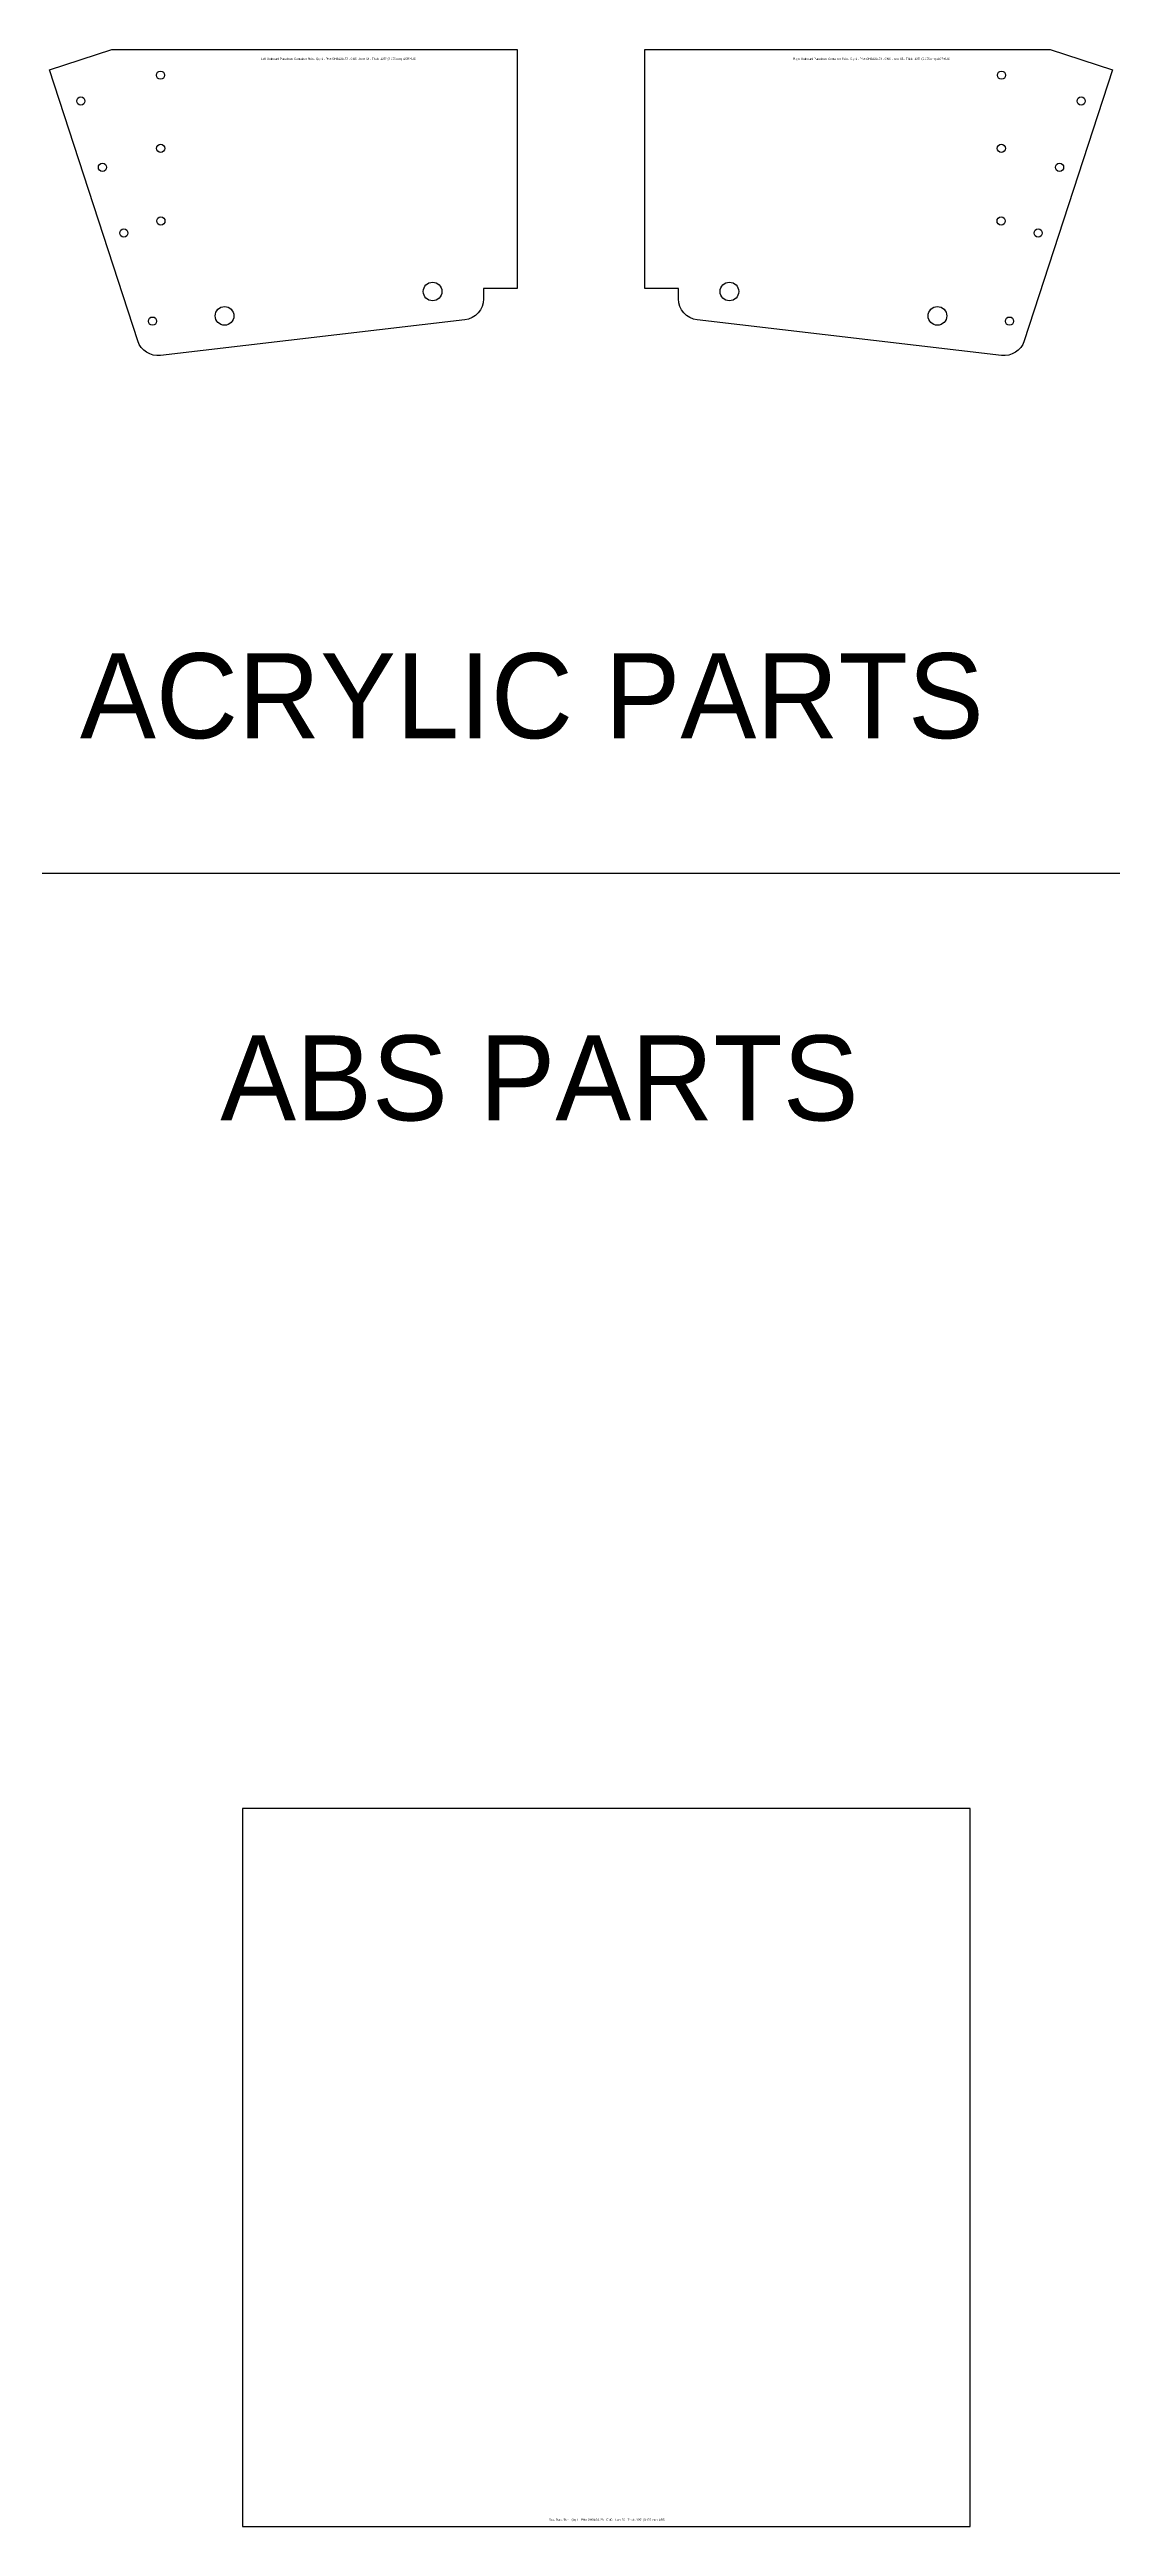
# Model space of a CAD drawing. Header units: inches. Extents: x -72 to 72, y -69 to -11.
# Drawn here: x -12.5 to 12.5, y -68.8 to -10.5 of the extents above; entities that cross this region are included whole.
import ezdxf

# ---------------------------------------------------------------- set-up
doc = ezdxf.new("R2010")
doc.units = ezdxf.units.IN
doc.header["$MEASUREMENT"] = 0
doc.layers.add('Info', color=4, linetype='Continuous')
doc.styles.add('Annotative', font='txt')

msp = doc.modelspace()

# ---------------------------------------------------------------- linework, layer by layer
at = {"color": 3, "linetype": 'Continuous'}
msp.add_line((-72.035, -29.885), (72.143, -29.885), dxfattribs=at)
for points in [[(-11.035, -10.505), (-1.5, -10.505), (-1.5, -16.126), (-2.292, -16.126), (-2.292, -16.368, -0.380425), (-2.734, -16.865), (-9.887, -17.704, -0.357408), (-10.421, -17.362), (-12.497, -10.981)], [(1.5, -10.505), (11.035, -10.505), (12.497, -10.981), (10.421, -17.362, -0.357408), (9.887, -17.704), (2.734, -16.865, -0.380425), (2.292, -16.368), (2.292, -16.126), (1.5, -16.126)]]:
    msp.add_lwpolyline(points, format="xyb", close=True)
msp.add_lwpolyline([(-7.956, -68.781), (9.154, -68.781), (9.154, -51.891), (-7.956, -51.891)], close=True)
for centre, radius in [((-9.888, -11.108, 0), 0.0967), ((9.888, -11.108, 0), 0.0967), ((-11.761, -11.717, 0), 0.0967), ((11.761, -11.717, 0), 0.0967), ((-9.883, -12.831, 0), 0.0967), ((9.883, -12.831, 0), 0.0967), ((-11.253, -13.276, 0), 0.0967), ((11.253, -13.276, 0), 0.0967), ((-9.879, -14.538, 0), 0.0967), ((9.879, -14.538, 0), 0.0967), ((-10.751, -14.822, 0), 0.0967), ((10.751, -14.822, 0), 0.0967), ((-3.49, -16.199), 0.219), ((3.49, -16.199), 0.219), ((-10.076, -16.895, 0), 0.0967), ((-8.382, -16.772), 0.219), ((8.382, -16.772), 0.219), ((10.076, -16.895, 0), 0.0967)]:
    msp.add_circle(centre, radius)

# ---------------------------------------------------------------- texts
at = {"linetype": 'Continuous'}
for s, p in [('ACRYLIC PARTS', (-11.781, -26.708)), ('ABS PARTS', (-8.483, -35.701))]:
    msp.add_text(s, height=2, dxfattribs=at).set_placement(p)
at = {"layer": 'Info', "char_height": 0.05, "attachment_point": 2, "style": 'Annotative'}
for s, insert in [('Left Outboard Parachute Container Skin - Qty 1 - PN# OH3A2A-73 - CNC - Item 64 - Thick .125" (3.175 mm) ACRYLIC', (-5.702, -10.699)), ('Right Outboard Parachute Container Skin - Qty 1 - PN# OH3A2A-74 - CNC - Item 65 - Thick .125" (3.175 mm) ACRYLIC', (6.833, -10.699)), ('Seat Back Skin - Qty 1 - PN# OH3A2A-29 - CNC - Item 20 - Thick .125" (3.175 mm) ABS', (0.608, -68.598))]:
    msp.add_mtext_dynamic_manual_height_columns(s, width=5.31726, gutter_width=0.625, heights=[0.083], dxfattribs=dict(at, insert=insert))

doc.saveas('drawing.dxf')
